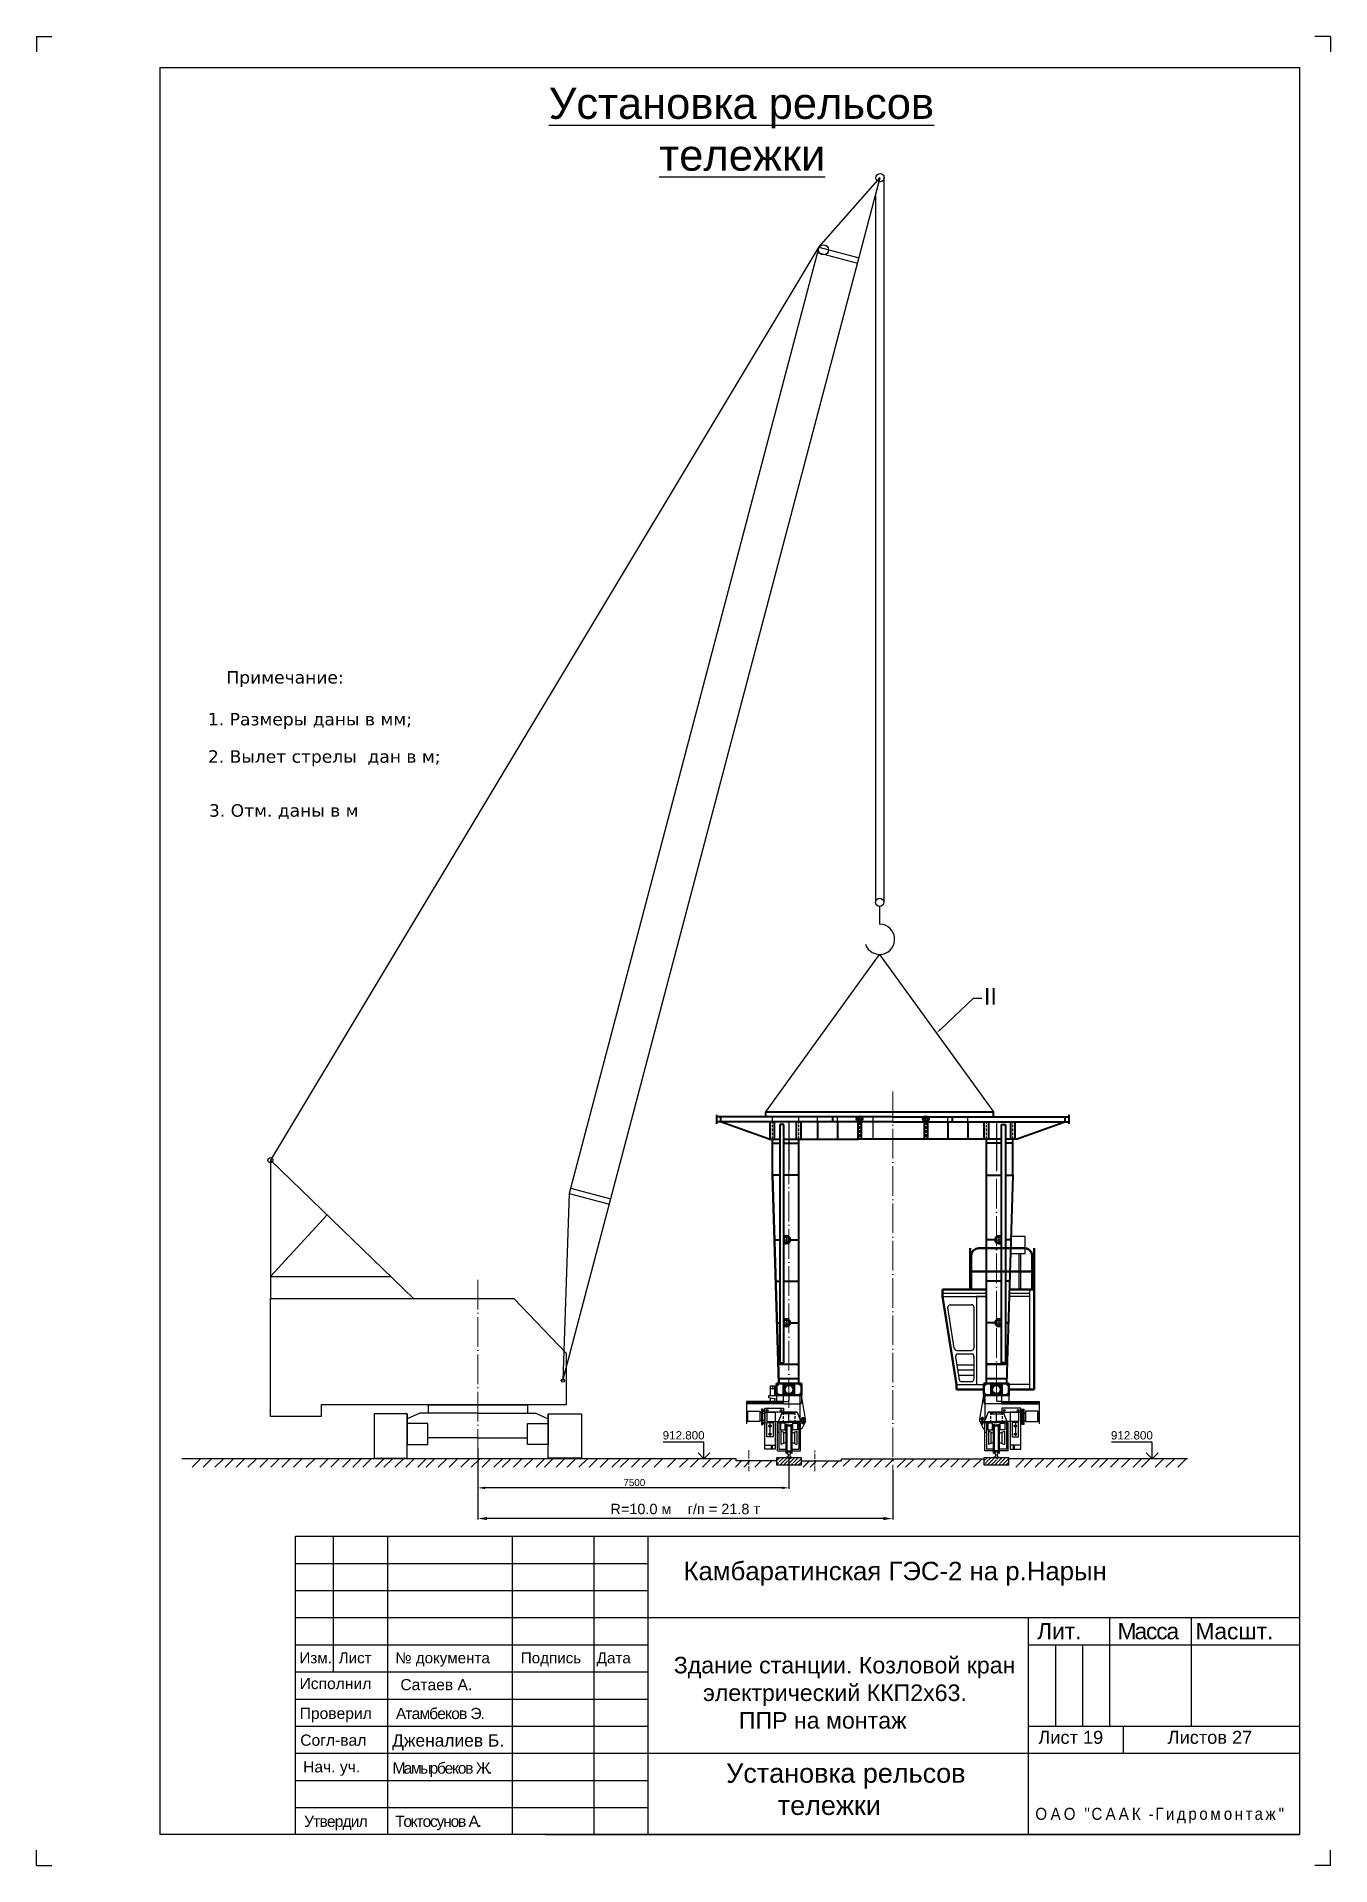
# Model space of a CAD drawing. Header units: millimetres. Extents: x 155577 to 993706, y -295114 to -113927.
# Drawn here: x 748807 to 779992, y -282929 to -238825 of the extents above; entities that cross this region are included whole.
import ezdxf
from ezdxf import colors
from ezdxf.entities.mleader import LeaderData, LeaderLine
from ezdxf.math import Vec2, Vec3

# ---------------------------------------------------------------- set-up
doc = ezdxf.new("R2010")
doc.units = ezdxf.units.MM
doc.linetypes.add('ACAD_ISO04W100', pattern=[30, 24, -3, 0, -3])
doc.linetypes.add('штриховая2', pattern=[9.525, 6.35, -3.175])
doc.layers.add('ось', color=160, linetype='Continuous', lineweight=15)
doc.layers.add('размер', color=84, linetype='Continuous', lineweight=18)
doc.styles.add('rom', font='times.ttf')
doc.styles.get("Standard").update_dxf_attribs({"font": 'arial.ttf'})
doc.dimstyles.new('ISO-25', dxfattribs={"dimtxt": 170, "dimasz": 170, "dimexe": 20, "dimexo": 10, "dimgap": 40, "dimtad": 1, "dimtxsty": 'Standard', "dimcen": 2.5, "dimadec": 0, "dimazin": 0, "dimtfac": 1, "dimtmove": 0, "dimatfit": 3, "dimfxl": 0, "dimarcsym": 0})

msp = doc.modelspace()

# ---------------------------------------------------------------- texts
at = {"attachment_point": 1}
for s, insert, char_height, width in [('\\pi831.06;{\\LУстановка рельсов \\P\\pi3496;тележки}', (760319.918, -240059.165), 750, 10904.11299), ('{\\fVerdana|b0|i0|c204|p34;Примечание:}', (753382.415, -254127.029), 300, 3384.09673), ('{\\fVerdana|b0|i0|c204|p34;1. Размеры даны в мм;}', (752936.195, -255136.336), 300, 5351.06305), ('{\\fVerdana|b0|i0|c0|p34;2\\fVerdana|b0|i0|c204|p34;. Вылет стрелы  дан в м;\\H1.8516x; }', (752936.195, -256036.368), 300, 7949.70381), ('{\\fVerdana|b0|i0|c0|p34;3\\fVerdana|b0|i0|c204|p34;. Отм. даны в м}', (752961.397, -257337.782), 300, 5294.04981), ('912.800', (763897.542, -272456.654), 200, 663.51782), ('912.800', (774701.927, -272456.654), 200, 663.51782), ('Камбаратинская ГЭС-2 на р.Нарын', (764398.719, -275606.474), 444.79287, 15409.40209), ('{\\H1.5x;Лит.}', (772922.581, -277083.468), 261.64286, 1218.85232), ('{\\H1.5x;\\T0.9;Масса}', (774861.267, -277083.468), 261.64286, 1218.85232), ('{\\H1.5x;Масшт.}', (776738.143, -277083.468), 261.64286, 1218.85232), ('Изм.', (755141.877, -277793.965), 261.6429, 3075.09004), ('Лист', (756088, -277793.965), 261.6429, 3075.09004), ('{\\fArial|b0|i0|c204|p34;№ документа}', (757452.396, -277793.965), 261.64286, 3075.09004), ('Подпись ', (760478.145, -277793.965), 261.6429, 1589.57003), ('Дата', (762307.333, -277793.965), 261.6429, 725.22237), ('\\pi102.31;Здание станции. Козловой кран \\P\\pi808.31;электрический ККП2х63.\\P\\pi1671.1;ППР на монтаж', (764061.696, -277899.289), 399.33282, 8449.96999), ('Исполнил', (755144.944, -278407.235), 269.5497, 1536.4293), ('Сатаев А.', (757574.629, -278434.543), 269.5497, 2643.40605), ('Проверил', (755147.998, -279126.596), 269.5497, 1536.4293), ('{\\T0.9;Атамбеков Э}.', (757465.938, -279130.17), 269.54965, 2835.52721), ('Согл-вал', (755161.76, -279773.361), 269.5497, 1536.4293), ('Дженалиев Б.', (757375.883, -279764.223), 299.49961, 2761.70796), ('Лист 19', (772952.042, -279683.028), 313.9714, 2154.93112), ('Листов 27', (776068.849, -279683.028), 313.9714, 2154.93112), ('Нач. уч.', (755230.924, -280416.514), 269.5497, 2076.7043), ('{\\T0.85;Мамырбеков Ж\\T0.75;.}', (757385.319, -280446.784), 269.54965, 3102.1488), ('\\pi766.44;Установка рельсов \\P\\pi2010.1;тележки', (764661.234, -280469.812), 465.88829, 7781.41261), ('{\\T0.9;Утвердил}', (755253.664, -281729.935), 269.54965, 1536.4293), ('{\\T0.85;Токтосунов А.}', (757450.406, -281729.935), 269.54965, 3177.93611)]:
    msp.add_mtext(s, dxfattribs=dict(at, insert=insert, char_height=char_height, width=width))
at = {"linetype": 'Continuous', "insert": (775895.763, -281728.601), "char_height": 430.567809, "width": 6162.98546, "attachment_point": 5, "style": 'rom'}
msp.add_mtext('{\\fArial|b0|i0|c204|p34;\\H0.6733x;\\W0.9;\\T1.3;ОАО "СААК \\fArial|b0|i0|c0|p34;-\\fArial|b0|i0|c204|p34;Гидромонтаж\\fArial|b0|i0|c0|p34;"\\Fsimplex|c0;\\H1.485x;\\Q12;\\T1; }', dxfattribs=at)

# ---------------------------------------------------------------- blocks, each defined once
blk = doc.blocks.new('ГАК ДЭКа')
blk.add_line((284780, 30287), (284780, 29857))
blk.add_circle((284780, 30387), 100)
blk.add_arc((284780, 29494), 363, 198.8478, 90)
blk = doc.blocks.new('стрела ДЭК -50 30 м')
for p, q in [((307292, 19005), (312744, 48506)), ((311398, 46721), (312744, 48506)), ((311398, 46721), (307108, 23514)), ((311374, 46592), (312357, 46410)), ((311398, 46721), (312381, 46539)), ((307108, 23514), (308092, 23332)), ((307108, 23514), (307292, 19005)), ((307132, 23643), (308115, 23461))]:
    blk.add_line(p, q)
blk.add_circle((311512, 46669), 123)
blk = doc.blocks.new('ходовка ДЭК -50')
at = {"lineweight": 30}
for p, q in [((580452, 8457), (579652, 8457)), ((579652, 8457), (579652, 7387)), ((580753, 8472), (580452, 8339)), ((580452, 7387), (580452, 8457)), ((582152, 8472), (580753, 8472)), ((580953, 8672), (580953, 8472)), ((580953, 8672), (583352, 8672)), ((582152, 8472), (583552, 8472)), ((583352, 8672), (583352, 8472)), ((583552, 8472), (583852, 8339)), ((583852, 8457), (584652, 8457)), ((583852, 7387), (583852, 8457)), ((584652, 8457), (584652, 7387)), ((582152, 7882), (580952, 7882)), ((582152, 7882), (582152, 7882)), ((582152, 7882), (583352, 7882)), ((582152, 7882), (582152, 7882)), ((579652, 7387), (580452, 7387)), ((584652, 7387), (583852, 7387))]:
    blk.add_line(p, q, dxfattribs=at)
for p, q in [((580452, 8457), (580452, 8222)), ((583852, 8457), (583852, 8222))]:
    blk.add_line(p, q)
for points in [[(580952, 8222), (580452, 8222), (580452, 7722), (580952, 7722)], [(583352, 8222), (583852, 8222), (583852, 7722), (583352, 7722)]]:
    blk.add_lwpolyline(points, close=True, dxfattribs=at)
blk = doc.blocks.new('корпус ДЭК-50')
at = {"lineweight": 30}
for p, q in [((537296, 11242), (533847, 14577)), ((533847, 14577), (533847, 11242)), ((533847, 11767), (535212, 13257)), ((533847, 11767), (536741, 11767)), ((533847, 8391), (533847, 11242)), ((533847, 11242), (539715, 11242)), ((539715, 11242), (540977, 9922)), ((540977, 9922), (540977, 8672)), ((535070, 8391), (533847, 8391)), ((540977, 8672), (535070, 8672)), ((535070, 8672), (535070, 8391))]:
    blk.add_line(p, q, dxfattribs=at)
blk.add_line((533847, 8391), (533847, 8672))
at = {"color": 70, "lineweight": 30}
for centre, radius in [((533847, 14577), 60.4), ((540897, 9261), 40.4)]:
    blk.add_circle(centre, radius, dxfattribs=at)
at = {"layer": 'ось', "linetype": 'ACAD_ISO04W100', "ltscale": 30}
blk.add_line((538847, 11693), (538847, 7633), dxfattribs=at)
blk = doc.blocks.new('A4')
at = {"color": 4}
for p, q in [((839180.34, -1943.12), (839180.34, -1945.62)), ((839180.34, -1943.12), (839182.84, -1943.12)), ((839390.34, -1943.12), (839387.84, -1943.12)), ((839390.34, -1943.12), (839390.34, -1945.62)), ((839180.34, -2240.12), (839180.34, -2237.62)), ((839390.34, -2240.12), (839390.34, -2237.62)), ((839180.34, -2240.12), (839182.84, -2240.12)), ((839390.34, -2240.12), (839387.84, -2240.12))]:
    blk.add_line(p, q, dxfattribs=at)
for p, q in [((839200.34, -1948.12), (839200.34, -2235.12)), ((839200.34, -1948.12), (839385.34, -1948.12)), ((839385.34, -1948.12), (839385.34, -2235.12)), ((839385.34, -2235.12), (839200.34, -2235.12))]:
    blk.add_line(p, q)
blk = doc.blocks.new('*D61')
at = {"layer": 'Defpoints', "color": 0, "transparency": 16777216}
for p in [(759441, -273101), (769441, -273390), (759441, -274564)]:
    blk.add_point(p, dxfattribs=at)
at = {"layer": 'размер', "color": 0, "lineweight": -2, "transparency": 16777216}
for p, q in [((759441, -273111), (759441, -274584)), ((769441, -273400), (769441, -274584)), ((769216, -274564), (759666, -274564))]:
    blk.add_line(p, q, dxfattribs=at)
at = {"layer": 'размер', "color": 0, "transparency": 16777216}
for points in [[(759666, -274526), (759666, -274601), (759441, -274564)], [(769216, -274526), (769216, -274601), (769441, -274564)]]:
    blk.add_solid(points, dxfattribs=at)
at = {"layer": 'размер', "color": 0, "transparency": 16777216, "insert": (764441, -274335), "char_height": 170, "attachment_point": 5}
blk.add_mtext('{\\H1.4706x;R=10.0 м    г/п = 21.8 т}', dxfattribs=at)
blk = doc.blocks.new('*D97')
at = {"layer": 'Defpoints', "color": 0, "transparency": 16777216}
for p in [(759441, -272865), (766941, -273101), (759441, -273824)]:
    blk.add_point(p, dxfattribs=at)
at = {"layer": 'размер', "color": 0, "lineweight": -2, "transparency": 16777216}
for p, q in [((759441, -272875), (759441, -273844)), ((766941, -273111), (766941, -273844)), ((766771, -273824), (759611, -273824))]:
    blk.add_line(p, q, dxfattribs=at)
at = {"layer": 'размер', "color": 0, "transparency": 16777216}
for points in [[(759611, -273795), (759611, -273852), (759441, -273824)], [(766771, -273795), (766771, -273852), (766941, -273824)]]:
    blk.add_solid(points, dxfattribs=at)
at = {"layer": 'размер', "color": 0, "transparency": 16777216, "insert": (763214, -273697), "char_height": 170, "attachment_point": 5}
blk.add_mtext('7500', dxfattribs=at)

# ---------------------------------------------------------------- dimensions: what is measured, and where the dimension line sits
at = {"layer": 'размер'}
dim = msp.add_linear_dim(base=(759440.782, -273823.607), p1=(766940.782, -273100.717), p2=(759440.782, -272864.549), dimstyle='ISO-25', dxfattribs=at)
dim.commit()
dim.dimension.update_dxf_attribs({"geometry": '*D97', "text_midpoint": (763214.04, -273823.607), "dimtype": 160})
dim = msp.add_linear_dim(base=(759440.782, -274563.871), p1=(769440.782, -273390.059), p2=(759440.782, -273100.717), text='{\\H1.4706x;R=10.0 м    г/п = 21.8 т}', dimstyle='ISO-25', override={"dimasz": 225, "dimgap": 100}, dxfattribs=at)
dim.commit()
dim.dimension.update_dxf_attribs({"geometry": '*D61', "text_midpoint": (764440.782, -274563.871), "dimtype": 160})

# ---------------------------------------------------------------- hatches: boundary and pattern name
for points in [[(766281.68, -272292.165), (766311.16, -272292.165), (766311.16, -271929.269), (766281.68, -271929.269)], [(772599.885, -271929.269), (772570.405, -271929.269), (772570.405, -272292.165), (772599.885, -272292.165)]]:
    msp.add_hatch(color=256).paths.add_polyline_path(points)
h = msp.add_hatch()
h.set_pattern_fill('ANSI35', color=256, scale=20, style=0)
h.set_pattern_definition([(45, (501788.66, 2942.89), (-89.80256, 89.80256), []), (45, (501878.46, 2942.89), (-89.80256, 89.80256), [158.75, -31.75, 0, -31.75])])
h.paths.add_polyline_path([(766640.782, -273100.717), (766640.782, -273270.717), (767240.782, -273270.717), (767240.782, -273100.717)])
h = msp.add_hatch()
h.set_pattern_fill('ANSI35', color=256, scale=20, style=0)
h.set_pattern_definition([(45, (506788.66, 2942.89), (-89.80256, 89.80256), []), (45, (506878.46, 2942.89), (-89.80256, 89.80256), [158.75, -31.75, 0, -31.75])])
h.paths.add_polyline_path([(771640.782, -273100.717), (771640.782, -273270.717), (772240.782, -273270.717), (772240.782, -273100.717)])

# ---------------------------------------------------------------- linework, layer by layer
for p, q in [((769226.11, -242169.171), (769226.343, -259702.859)), ((769026.896, -242643.954), (769026.343, -259702.848)), ((767664.742, -243897.879), (754440.782, -265920.717)), ((766540.782, -264994.717), (766540.782, -264874.717)), ((767180.782, -264994.717), (767180.782, -264874.717)), ((767630.915, -264994.717), (767630.915, -264874.717)), ((768112.097, -264994.717), (768112.097, -264874.717)), ((768565.842, -264934.717), (768715.723, -264934.717)), ((768640.782, -264994.717), (768640.782, -264863.777)), ((769440.782, -264994.717), (768678.632, -264994.717)), ((768960.784, -264874.717), (768960.784, -265414.717)), ((770315.723, -264934.717), (770165.842, -264934.717)), ((770240.782, -264994.717), (770240.782, -264858.537)), ((770769.468, -264994.717), (770769.468, -264874.717)), ((771250.65, -264994.717), (771250.65, -264874.717)), ((766480.782, -265414.717), (766600.782, -265414.717)), ((768602.933, -265414.717), (769440.782, -265414.717)), ((768678.632, -265414.717), (768678.632, -265414.717)), ((770202.933, -265414.717), (770202.933, -265414.717)), ((772400.782, -265414.717), (772280.782, -265414.717)), ((766811.053, -267840.717), (766950.562, -267840.717)), ((766880.808, -267732.009), (766880.808, -267949.425)), ((766880.808, -267732.009), (766880.808, -267949.425)), ((771931.053, -267840.717), (772070.562, -267840.717)), ((772000.808, -267732.009), (772000.808, -267949.425)), ((772000.808, -267732.009), (772000.808, -267949.425)), ((772631.687, -267760.717), (772295.157, -267760.717)), ((772631.687, -268174.589), (772631.687, -267760.717)), ((772282.363, -268174.589), (772631.687, -268174.589)), ((772478.742, -268174.589), (772478.742, -269040.717)), ((772518.66, -268174.589), (772518.66, -269040.717)), ((770640.782, -269130.717), (771700.782, -269130.717)), ((770640.782, -269210.717), (771700.782, -269210.717)), ((770925.418, -270456.675), (770768.217, -269476.484)), ((770823.726, -269409.781), (771336.701, -269409.781)), ((771400.251, -269467.855), (771400.251, -270452.638)), ((771700.782, -269210.717), (771460.782, -269210.717)), ((771460.782, -269210.717), (771460.782, -271330.717)), ((772747.648, -269210.717), (772245.697, -269210.717)), ((772248.17, -269130.717), (772747.648, -269130.717)), ((772747.648, -271450.717), (772747.648, -269040.717)), ((766811.028, -269840.717), (766950.537, -269840.717)), ((766880.782, -269732.009), (766880.782, -269949.425)), ((771931.028, -269840.717), (772070.537, -269840.717)), ((772000.782, -269732.009), (772000.782, -269949.425)), ((770924.318, -270449.816), (770925.418, -270456.675)), ((770958.132, -270660.657), (771047.415, -271217.366)), ((770987.868, -270510.717), (771337.581, -270510.717)), ((771013.64, -270593.954), (771340.511, -270593.954)), ((771400.251, -270656.017), (771400.251, -271200.735)), ((770990.048, -270859.661), (771400.251, -270859.661)), ((771008.455, -270974.436), (771400.251, -270974.436)), ((771029.389, -271104.964), (771400.251, -271104.964)), ((766640.782, -271600.717), (766447.803, -271600.717)), ((766447.803, -271600.717), (766447.803, -271643.945)), ((766447.803, -271643.945), (766640.782, -271680.355)), ((766499.666, -271424), (766595.212, -271424)), ((766547.439, -271367.207), (766547.439, -271424)), ((766640.782, -271590.717), (766640.782, -271740.717)), ((766808.833, -271800.717), (766808.833, -271590.717)), ((766940.782, -271590.717), (766940.782, -271716.044)), ((767208.782, -272170.717), (767208.782, -271590.717)), ((767340.782, -272170.717), (767240.782, -271590.717)), ((767240.782, -271590.717), (767240.782, -271765.451)), ((770980.782, -271330.717), (771640.782, -271330.717)), ((771101.674, -271262.799), (771340.511, -271262.799)), ((771540.782, -272170.717), (771640.782, -271590.717)), ((771640.782, -271590.717), (771640.782, -271765.451)), ((771672.782, -272170.717), (771672.782, -271590.717)), ((771940.782, -271590.717), (771940.782, -271716.044)), ((772072.732, -271800.717), (772072.732, -271590.717)), ((772747.648, -271330.717), (772240.782, -271330.717)), ((772240.782, -271590.717), (772240.782, -271740.717)), ((766808.833, -271740.717), (766905.749, -271740.717)), ((766808.833, -271800.717), (767212.918, -271800.717)), ((772072.732, -271800.717), (771668.647, -271800.717)), ((772072.732, -271740.717), (771975.816, -271740.717)), ((766446.684, -272331.684), (766519.441, -272331.684)), ((766446.684, -272528.686), (766519.441, -272528.686)), ((766483.236, -272262.72), (766483.236, -272572.604)), ((766660.782, -272220.717), (766940.782, -272220.717)), ((766660.782, -272930.717), (766660.782, -272247.795)), ((766660.782, -272247.795), (766940.782, -272247.795)), ((766660.782, -272480.794), (766700.782, -272480.794)), ((766700.782, -272247.795), (766700.782, -272890.717)), ((766880.782, -272510.642), (766747.703, -272459.098)), ((766747.703, -272459.098), (766747.703, -272777.191)), ((766808.296, -272482.567), (766808.296, -272753.723)), ((766880.782, -272320.717), (766880.782, -272950.717)), ((767220.782, -272247.795), (766940.782, -272247.795)), ((767000.782, -272510.642), (767133.862, -272459.098)), ((767000.782, -272510.642), (767000.782, -272725.647)), ((767073.269, -272482.567), (767073.269, -272753.723)), ((767133.862, -272459.098), (767133.862, -272777.191)), ((767180.782, -272247.795), (767180.782, -272890.717)), ((767220.782, -272480.794), (767180.782, -272480.794)), ((767208.782, -272170.717), (767340.782, -272170.717)), ((767220.782, -272220.717), (767220.782, -272200.717)), ((767220.782, -272220.717), (767220.782, -272200.717)), ((767220.782, -272930.717), (767220.782, -272247.795)), ((767253.418, -272397.795), (767220.782, -272397.795)), ((767340.782, -272220.717), (767253.418, -272397.795)), ((767340.782, -272220.717), (767340.782, -272170.717)), ((771672.782, -272170.717), (771540.782, -272170.717)), ((771540.782, -272220.717), (771540.782, -272170.717)), ((771540.782, -272220.717), (771628.147, -272397.795)), ((771628.147, -272397.795), (771660.782, -272397.795)), ((771660.782, -272220.717), (771660.782, -272200.717)), ((771660.782, -272220.717), (771660.782, -272200.717)), ((771660.782, -272930.717), (771660.782, -272247.795)), ((771660.782, -272247.795), (771940.782, -272247.795)), ((771660.782, -272480.794), (771700.782, -272480.794)), ((771700.782, -272247.795), (771700.782, -272890.717)), ((771880.782, -272510.642), (771747.703, -272459.098)), ((771747.703, -272459.098), (771747.703, -272777.191)), ((771808.296, -272482.567), (771808.296, -272753.723)), ((771880.782, -272510.642), (771880.782, -272725.647)), ((772220.782, -272220.717), (771940.782, -272220.717)), ((772220.782, -272247.795), (771940.782, -272247.795)), ((772000.782, -272320.717), (772000.782, -272950.717)), ((772000.782, -272510.642), (772133.862, -272459.098)), ((772073.269, -272482.567), (772073.269, -272753.723)), ((772133.862, -272459.098), (772133.862, -272777.191)), ((772180.782, -272247.795), (772180.782, -272890.717)), ((772220.782, -272480.794), (772180.782, -272480.794)), ((772220.782, -272930.717), (772220.782, -272247.795)), ((772434.881, -272331.684), (772362.124, -272331.684)), ((772434.881, -272528.686), (772362.124, -272528.686)), ((772398.329, -272262.72), (772398.329, -272572.604)), ((764891.542, -272720.717), (763908.765, -272720.717)), ((764891.542, -273120.717), (764750.12, -272979.296)), ((764891.542, -273120.717), (764891.542, -272720.717)), ((764891.542, -273120.717), (765032.963, -272979.296)), ((766660.782, -272930.717), (767220.782, -272930.717)), ((766700.782, -272890.717), (766880.782, -272890.717)), ((766880.782, -272725.647), (766747.703, -272777.191)), ((766880.782, -272950.717), (766880.782, -272973.111)), ((767000.782, -272725.647), (767133.862, -272777.191)), ((767000.782, -272890.717), (767180.782, -272890.717)), ((767000.782, -272950.717), (767000.782, -272973.111)), ((772220.782, -272930.717), (771660.782, -272930.717)), ((771880.782, -272890.717), (771700.782, -272890.717)), ((771880.782, -272725.647), (771747.703, -272777.191)), ((771880.782, -272950.717), (771880.782, -272973.111)), ((772000.782, -272725.647), (772133.862, -272777.191)), ((772180.782, -272890.717), (772000.782, -272890.717)), ((772000.782, -272950.717), (772000.782, -272973.111)), ((775695.927, -272720.717), (774713.151, -272720.717)), ((775695.927, -273120.717), (775554.506, -272979.296)), ((775695.927, -273120.717), (775695.927, -272720.717)), ((775695.927, -273120.717), (775837.348, -272979.296)), ((765671.782, -273120.717), (752304.709, -273120.717)), ((752556.66, -273324.364), (752760.306, -273120.717)), ((752819.292, -273324.364), (753022.939, -273120.717)), ((753104.437, -273324.364), (753308.083, -273120.717)), ((753104.437, -273324.364), (753308.083, -273120.717)), ((753104.437, -273324.364), (753308.083, -273120.717)), ((753352.06, -273324.364), (753555.706, -273120.717)), ((753614.692, -273324.364), (753818.339, -273120.717)), ((753899.837, -273324.364), (754103.483, -273120.717)), ((754183.992, -273324.364), (754387.638, -273120.717)), ((754183.992, -273324.364), (754387.638, -273120.717)), ((754451.033, -273324.364), (754654.679, -273120.717)), ((754713.665, -273324.364), (754917.312, -273120.717)), ((754998.81, -273324.364), (755202.456, -273120.717)), ((755306.652, -273324.364), (755510.299, -273120.717)), ((755306.652, -273324.364), (755510.299, -273120.717)), ((755633.115, -273324.364), (755836.762, -273120.717)), ((755895.747, -273324.364), (756099.394, -273120.717)), ((756180.892, -273324.364), (756384.539, -273120.717)), ((756180.892, -273324.364), (756384.539, -273120.717)), ((756180.892, -273324.364), (756384.539, -273120.717)), ((756428.515, -273324.364), (756632.162, -273120.717)), ((756671.147, -273324.364), (756874.794, -273120.717)), ((756976.292, -273324.364), (757179.939, -273120.717)), ((757177.458, -273324.364), (757381.105, -273120.717)), ((757177.458, -273324.364), (757381.105, -273120.717)), ((757444.499, -273324.364), (757648.146, -273120.717)), ((757707.131, -273324.364), (757910.778, -273120.717)), ((757992.276, -273324.364), (758195.923, -273120.717)), ((758193.442, -273324.364), (758397.089, -273120.717)), ((758193.442, -273324.364), (758397.089, -273120.717)), ((758487.95, -273324.364), (758691.597, -273120.717)), ((758750.583, -273324.364), (758954.229, -273120.717)), ((759035.727, -273324.364), (759239.374, -273120.717)), ((759035.727, -273324.364), (759239.374, -273120.717)), ((759035.727, -273324.364), (759239.374, -273120.717)), ((759283.35, -273324.364), (759486.997, -273120.717)), ((759545.983, -273324.364), (759749.629, -273120.717)), ((759831.127, -273324.364), (760034.774, -273120.717)), ((760032.293, -273324.364), (760235.94, -273120.717)), ((760032.293, -273324.364), (760235.94, -273120.717)), ((760299.334, -273324.364), (760502.981, -273120.717)), ((760561.967, -273324.364), (760765.613, -273120.717)), ((760847.111, -273324.364), (761050.758, -273120.717)), ((761048.277, -273324.364), (761251.924, -273120.717)), ((761048.277, -273324.364), (761251.924, -273120.717)), ((761330.333, -273324.364), (761533.98, -273120.717)), ((761592.965, -273324.364), (761796.612, -273120.717)), ((761878.11, -273324.364), (762081.757, -273120.717)), ((761878.11, -273324.364), (762081.757, -273120.717)), ((761878.11, -273324.364), (762081.757, -273120.717)), ((762125.733, -273324.364), (762329.38, -273120.717)), ((762388.365, -273324.364), (762592.012, -273120.717)), ((762673.51, -273324.364), (762877.157, -273120.717)), ((762874.676, -273324.364), (763078.323, -273120.717)), ((762874.676, -273324.364), (763078.323, -273120.717)), ((763141.717, -273324.364), (763345.364, -273120.717)), ((763404.35, -273324.364), (763607.996, -273120.717)), ((763689.494, -273324.364), (763893.141, -273120.717)), ((764011.015, -273324.364), (764214.662, -273120.717)), ((764305.456, -273324.364), (764509.103, -273120.717)), ((764568.088, -273324.364), (764771.735, -273120.717)), ((764853.233, -273324.364), (765056.88, -273120.717)), ((764853.233, -273324.364), (765056.88, -273120.717)), ((764853.233, -273324.364), (765056.88, -273120.717)), ((765100.856, -273324.364), (765304.503, -273120.717)), ((765363.488, -273324.364), (765567.135, -273120.717)), ((765648.633, -273324.364), (765800.28, -273172.717)), ((765671.782, -273172.717), (765671.782, -273120.717)), ((766640.782, -273172.717), (765671.782, -273172.717)), ((765849.799, -273324.364), (766001.446, -273172.717)), ((765849.799, -273324.364), (766001.446, -273172.717)), ((766116.84, -273324.364), (766268.487, -273172.717)), ((766379.472, -273324.364), (766531.119, -273172.717)), ((766880.782, -273085.717), (766880.782, -273100.717)), ((766880.782, -273100.717), (767000.782, -273100.717)), ((766920.782, -273010.767), (766920.782, -273056.578)), ((766960.782, -273010.767), (766960.782, -273056.578)), ((767000.782, -273085.717), (767000.782, -273100.717)), ((767240.782, -273172.717), (768209.782, -273172.717)), ((767280.887, -273324.364), (767432.534, -273172.717)), ((767454.879, -273324.364), (767606.525, -273172.717)), ((767740.024, -273324.364), (767891.67, -273172.717)), ((767740.024, -273324.364), (767891.67, -273172.717)), ((767740.024, -273324.364), (767891.67, -273172.717)), ((767987.646, -273324.364), (768139.293, -273172.717)), ((768209.782, -273172.717), (768209.782, -273120.717)), ((768209.782, -273120.717), (771640.782, -273120.717)), ((768250.279, -273304.364), (768433.925, -273120.717)), ((768535.424, -273324.364), (768739.07, -273120.717)), ((768736.589, -273324.364), (768940.236, -273120.717)), ((768736.589, -273324.364), (768940.236, -273120.717)), ((769003.63, -273324.364), (769207.277, -273120.717)), ((769266.263, -273324.364), (769469.91, -273120.717)), ((769551.408, -273324.364), (769755.054, -273120.717)), ((769752.573, -273324.364), (769956.22, -273120.717)), ((769752.573, -273324.364), (769956.22, -273120.717)), ((770047.082, -273324.364), (770250.728, -273120.717)), ((770309.714, -273324.364), (770513.361, -273120.717)), ((770594.859, -273324.364), (770798.505, -273120.717)), ((770594.859, -273324.364), (770798.505, -273120.717)), ((770594.859, -273324.364), (770798.505, -273120.717)), ((770842.482, -273324.364), (771046.128, -273120.717)), ((771105.114, -273324.364), (771308.761, -273120.717)), ((771390.259, -273324.364), (771593.905, -273120.717)), ((771880.782, -273085.717), (771880.782, -273100.717)), ((772000.782, -273100.717), (771880.782, -273100.717)), ((771920.782, -273010.767), (771920.782, -273056.578)), ((771960.782, -273010.767), (771960.782, -273056.578)), ((772000.782, -273085.717), (772000.782, -273100.717)), ((776549.356, -273120.717), (772240.782, -273120.717)), ((772406.243, -273324.364), (772609.889, -273120.717)), ((772607.409, -273324.364), (772811.055, -273120.717)), ((772607.409, -273324.364), (772811.055, -273120.717)), ((772878.547, -273324.364), (773082.194, -273120.717)), ((773141.179, -273324.364), (773344.826, -273120.717)), ((773426.324, -273324.364), (773629.971, -273120.717)), ((773426.324, -273324.364), (773629.971, -273120.717)), ((773426.324, -273324.364), (773629.971, -273120.717)), ((773673.947, -273324.364), (773877.594, -273120.717)), ((773936.579, -273324.364), (774140.226, -273120.717)), ((774221.724, -273324.364), (774425.371, -273120.717)), ((774422.89, -273324.364), (774626.537, -273120.717)), ((774422.89, -273324.364), (774626.537, -273120.717)), ((774689.931, -273324.364), (774893.578, -273120.717)), ((774952.563, -273324.364), (775156.21, -273120.717)), ((775237.708, -273324.364), (775441.355, -273120.717)), ((775438.874, -273324.364), (775642.521, -273120.717)), ((775438.874, -273324.364), (775642.521, -273120.717)), ((775765.337, -273324.364), (775968.984, -273120.717)), ((776027.97, -273324.364), (776231.616, -273120.717)), ((776313.114, -273324.364), (776516.761, -273120.717)), ((776313.114, -273324.364), (776516.761, -273120.717)), ((776313.114, -273324.364), (776516.761, -273120.717)), ((755047.069, -282186.761), (755047.069, -274991.582)), ((755047.069, -274991.582), (779249.034, -274991.582)), ((755962.819, -278262.118), (755962.819, -274991.582)), ((757271.033, -282186.761), (757271.033, -274991.582)), ((760279.926, -282186.761), (760279.926, -274991.582)), ((762242.248, -282186.761), (762242.248, -274991.582)), ((763550.462, -282186.761), (763550.462, -274991.582)), ((755047.069, -275645.69), (763550.462, -275645.69)), ((755047.069, -276299.797), (763550.462, -276299.797)), ((755047.069, -276953.904), (779249.034, -276953.904)), ((755047.069, -276953.904), (779249.034, -276953.904)), ((772707.962, -276953.904), (772707.962, -282186.761)), ((774670.284, -276953.904), (774670.284, -279570.333)), ((776632.605, -276953.904), (776632.605, -279570.333)), ((779249.034, -276781.361), (779249.034, -282186.761)), ((755047.069, -277608.011), (763550.462, -277608.011)), ((772707.962, -277608.011), (779249.034, -277608.011)), ((773362.069, -277608.011), (773362.069, -279570.333)), ((774016.177, -277608.011), (774016.177, -279570.333)), ((755047.069, -278262.118), (763550.462, -278262.118)), ((755047.069, -278262.118), (763550.462, -278262.118)), ((755047.069, -278916.225), (763550.462, -278916.225)), ((755047.069, -278916.225), (763550.462, -278916.225)), ((755047.069, -279570.333), (763550.462, -279570.333)), ((772707.962, -279570.333), (779249.034, -279570.333)), ((774992.755, -279570.333), (774992.755, -280224.44)), ((755047.069, -280224.44), (779249.034, -280224.44)), ((755047.069, -280878.547), (763550.462, -280878.547)), ((755047.069, -280878.547), (763550.462, -280878.547)), ((755047.069, -281532.654), (763550.462, -281532.654)), ((779249.034, -282186.761), (761067.234, -282186.761)), ((761067.234, -282186.761), (779249.034, -282186.761))]:
    msp.add_line(p, q)
at = {"lineweight": 40}
for p, q in [((765192.782, -264824.717), (765192.782, -265044.717)), ((768602.933, -264874.717), (765192.782, -264874.717)), ((768602.933, -264994.717), (765192.782, -264994.717)), ((765290.782, -264874.717), (765290.782, -264994.717)), ((766460.782, -265414.717), (765290.782, -264994.717)), ((766380.782, -264874.717), (766380.782, -264754.717)), ((766380.782, -264754.717), (771871.903, -264754.717)), ((766485.782, -265414.717), (766485.782, -264994.717)), ((766595.782, -265414.717), (766595.782, -264994.717)), ((766820.782, -265064.555), (766720.782, -265064.555)), ((766720.782, -265064.555), (766720.782, -270810.803)), ((766820.782, -270810.803), (766820.782, -265064.555)), ((767125.782, -265414.717), (767125.782, -264994.717)), ((767235.782, -265414.717), (767235.782, -264994.717)), ((767630.915, -264994.717), (767630.915, -265414.717)), ((768002.332, -264994.717), (768002.332, -264874.717)), ((768112.097, -264994.717), (768112.097, -265414.717)), ((768602.933, -264994.717), (768602.933, -265414.717)), ((769440.782, -264874.717), (768678.632, -264874.717)), ((769440.782, -264994.717), (768678.632, -264994.717)), ((768678.632, -264994.717), (768678.632, -265414.717)), ((769440.782, -264874.717), (770202.933, -264874.717)), ((769440.782, -264994.717), (770202.933, -264994.717)), ((769440.782, -264994.717), (770202.933, -264994.717)), ((770202.933, -264994.717), (770202.933, -265414.717)), ((770278.632, -264874.717), (773688.782, -264874.717)), ((770278.632, -264994.717), (773688.782, -264994.717)), ((770278.632, -264994.717), (770278.632, -265414.717)), ((770769.468, -264994.717), (770769.468, -265414.717)), ((770879.233, -264994.717), (770879.233, -264874.717)), ((771250.65, -264994.717), (771250.65, -265414.717)), ((771645.782, -265414.717), (771645.782, -264994.717)), ((771755.782, -265414.717), (771755.782, -264994.717)), ((771871.903, -264874.717), (771871.903, -264754.717)), ((771940.782, -264874.717), (772500.782, -264874.717)), ((772060.782, -270810.803), (772060.782, -265064.555)), ((772060.782, -265064.555), (772160.782, -265064.555)), ((772160.782, -265064.555), (772160.782, -270810.803)), ((772285.782, -265414.717), (772285.782, -264994.717)), ((772395.782, -265414.717), (772395.782, -264994.717)), ((772420.782, -265414.717), (773590.782, -264994.717)), ((773590.782, -264874.717), (773590.782, -264994.717)), ((773688.782, -264824.717), (773688.782, -265044.717)), ((766460.782, -265414.717), (766720.782, -265414.717)), ((766540.782, -266284.717), (766540.782, -265414.717)), ((766820.782, -265414.717), (768602.933, -265414.717)), ((767180.782, -271310.717), (767180.782, -265414.717)), ((772060.782, -265414.717), (768602.933, -265414.717)), ((771700.782, -271310.717), (771700.782, -265414.717)), ((772420.782, -265414.717), (772160.782, -265414.717)), ((772340.782, -266284.717), (772340.782, -265414.717)), ((766540.782, -265514.717), (766720.782, -265514.717)), ((766820.782, -265514.717), (767180.782, -265514.717)), ((772060.782, -265514.717), (771700.782, -265514.717)), ((772340.782, -265514.717), (772160.782, -265514.717)), ((766720.782, -266284.717), (766540.782, -266284.717)), ((767180.782, -266284.717), (766820.782, -266284.717)), ((771700.782, -266284.717), (772060.782, -266284.717)), ((772160.782, -266284.717), (772340.782, -266284.717)), ((772340.782, -266284.717), (772185.419, -271310.717)), ((766588.881, -267840.717), (766720.782, -267840.717)), ((766972.977, -267840.717), (767180.782, -267840.717)), ((771908.588, -267840.717), (771700.782, -267840.717)), ((772292.684, -267840.717), (772160.782, -267840.717)), ((766619.793, -268840.717), (766720.782, -268840.717)), ((766619.793, -268840.717), (766720.782, -268840.717)), ((766820.782, -268840.717), (767180.782, -268840.717)), ((766820.782, -268840.717), (767180.782, -268840.717)), ((772060.782, -268840.717), (771700.782, -268840.717)), ((772060.782, -268840.717), (771700.782, -268840.717)), ((772261.772, -268840.717), (772160.782, -268840.717)), ((772261.772, -268840.717), (772160.782, -268840.717)), ((766650.705, -269840.717), (766720.782, -269840.717)), ((766650.705, -269840.717), (766720.782, -269840.717)), ((766972.977, -269840.717), (767180.782, -269840.717)), ((766972.977, -269840.717), (767180.782, -269840.717)), ((771908.588, -269840.717), (771700.782, -269840.717)), ((771908.588, -269840.717), (771700.782, -269840.717)), ((772230.86, -269840.717), (772160.782, -269840.717)), ((772230.86, -269840.717), (772160.782, -269840.717)), ((766681.617, -270840.717), (767180.782, -270840.717)), ((766698.807, -270940.717), (766684.708, -270940.717)), ((767180.782, -271190.717), (766692.436, -271190.717)), ((767180.782, -271190.717), (766692.436, -271190.717)), ((766720.782, -270810.803), (766820.782, -270810.803)), ((767180.782, -271070.717), (767163.593, -271070.717)), ((772189.129, -271190.717), (771700.782, -271190.717)), ((772160.782, -270810.803), (772060.782, -270810.803))]:
    msp.add_line(p, q, dxfattribs=at)
at = {"linetype": 'штриховая2', "ltscale": 10}
for p, q in [((766540.782, -265414.717), (766540.782, -264994.717)), ((767180.782, -265414.717), (767180.782, -264994.717)), ((768640.782, -265005.658), (768640.782, -265414.717)), ((770240.782, -265005.658), (770240.782, -265414.717)), ((771700.782, -265414.717), (771700.782, -264994.717)), ((772340.782, -265414.717), (772340.782, -264994.717)), ((766802.467, -272000.717), (766802.467, -272220.717)), ((767079.098, -272000.717), (767079.098, -272220.717)), ((771802.467, -272000.717), (771802.467, -272220.717)), ((772079.098, -272000.717), (772079.098, -272220.717))]:
    msp.add_line(p, q, dxfattribs=at)
at = {"color": 4}
for p, q in [((766940.782, -265024.717), (766940.782, -266164.717)), ((771940.782, -265024.717), (771940.782, -266164.717))]:
    msp.add_line(p, q, dxfattribs=at)
at = {"lineweight": 50}
for p, q in [((766540.782, -266284.717), (766696.146, -271310.717)), ((771306.701, -269040.717), (771306.701, -268040.717)), ((772631.687, -268040.717), (771505.814, -268040.717)), ((772848.989, -269040.717), (772848.989, -268040.717)), ((771306.701, -268288.624), (771336.701, -268288.624)), ((771306.701, -268316.505), (771336.701, -268316.505)), ((771336.701, -269040.717), (771336.701, -268215.625)), ((772800.801, -269040.717), (772800.801, -268215.625)), ((772800.801, -268288.624), (772848.989, -268288.624)), ((772800.801, -268316.505), (772848.989, -268316.505)), ((771306.701, -268869.38), (771336.701, -268869.38)), ((771306.701, -268897.261), (771336.701, -268897.261)), ((771336.701, -268609.333), (772800.801, -268609.333)), ((772800.801, -268869.38), (772848.989, -268869.38)), ((772800.801, -268897.261), (772848.989, -268897.261)), ((770640.782, -269040.717), (771700.782, -269040.717)), ((770640.782, -269040.717), (770640.782, -269210.717)), ((770980.782, -271330.717), (770640.782, -269210.717)), ((772250.952, -269040.717), (772848.989, -269040.717)), ((772848.989, -271450.717), (772848.989, -269040.717)), ((772199.948, -270840.717), (771700.782, -270840.717)), ((766640.782, -271310.717), (767240.782, -271310.717)), ((766640.782, -271310.717), (766640.782, -271590.717)), ((766640.782, -271590.717), (767240.782, -271590.717)), ((767240.782, -271310.717), (767240.782, -271590.717)), ((770980.782, -271450.717), (770980.782, -271330.717)), ((771640.782, -271450.717), (770980.782, -271450.717)), ((772240.782, -271310.717), (771640.782, -271310.717)), ((771640.782, -271310.717), (771640.782, -271590.717)), ((772240.782, -271590.717), (771640.782, -271590.717)), ((772240.782, -271590.717), (771640.782, -271590.717)), ((772240.782, -271310.717), (772240.782, -271590.717)), ((772848.989, -271450.717), (772240.782, -271450.717)), ((766880.803, -272291.862), (766880.3, -272991.962)), ((766880.782, -272320.717), (767000.782, -272320.717)), ((767000.803, -272291.862), (767000.3, -272991.962)), ((771880.762, -272291.862), (771881.265, -272991.962)), ((772000.782, -272320.717), (771880.782, -272320.717)), ((772000.762, -272291.862), (772001.265, -272991.962)), ((767000.329, -272950.76), (766880.782, -272950.717)), ((771881.236, -272950.76), (772000.782, -272950.717))]:
    msp.add_line(p, q, dxfattribs=at)
at = {"lineweight": 30}
for p, q in [((766808.833, -271740.717), (765913.782, -271740.717)), ((765913.782, -271740.717), (765913.782, -272278.733)), ((766808.833, -271770.717), (765913.782, -271770.717)), ((766808.833, -271800.717), (765913.782, -271800.717)), ((765943.892, -271971.775), (765913.782, -272005.043)), ((765913.782, -272058.138), (765913.782, -272163.297)), ((765943.892, -271971.775), (765943.892, -272226.691)), ((765943.892, -271971.775), (766238.64, -271971.775)), ((765943.892, -272196.565), (765943.892, -272024.87)), ((765943.892, -272024.87), (765943.892, -272057.481)), ((766238.64, -271971.775), (766238.64, -272226.691)), ((766311.16, -272024.87), (766238.64, -272024.87)), ((766355.689, -271986.666), (766311.16, -271929.269)), ((766776.277, -272000.717), (766696.277, -272200.717)), ((766776.277, -272000.717), (767140.782, -272000.717)), ((767140.782, -272000.717), (766940.782, -272000.717)), ((767140.782, -272000.717), (767220.782, -272200.717)), ((771740.782, -272000.717), (771660.782, -272200.717)), ((771740.782, -272000.717), (771940.782, -272000.717)), ((772105.288, -272000.717), (771740.782, -272000.717)), ((772072.732, -271740.717), (772967.782, -271740.717)), ((772072.732, -271770.717), (772967.782, -271770.717)), ((772072.732, -271800.717), (772967.782, -271800.717)), ((772105.288, -272000.717), (772185.288, -272200.717)), ((772525.876, -271986.666), (772570.405, -271929.269)), ((772570.405, -272024.87), (772642.925, -272024.87)), ((772937.673, -271971.775), (772642.925, -271971.775)), ((772642.925, -271971.775), (772642.925, -272226.691)), ((772937.673, -271971.775), (772967.782, -272005.043)), ((772937.673, -271971.775), (772937.673, -272226.691)), ((772937.673, -272196.565), (772937.673, -272024.87)), ((772937.673, -272024.87), (772937.673, -272057.481)), ((772967.782, -271740.717), (772967.782, -272278.733)), ((772967.782, -272058.138), (772967.782, -272163.297)), ((765943.892, -272226.691), (765913.782, -272193.423)), ((766238.64, -272226.691), (765943.892, -272226.691)), ((766311.16, -272196.565), (766238.64, -272196.565)), ((766311.16, -272292.165), (766355.689, -272234.768)), ((766696.277, -272220.717), (766696.277, -272200.717)), ((766696.277, -272220.717), (766696.277, -272200.717)), ((767340.782, -272220.717), (766940.782, -272220.717)), ((771540.782, -272220.717), (771940.782, -272220.717)), ((772185.288, -272220.717), (772185.288, -272200.717)), ((772185.288, -272220.717), (772185.288, -272200.717)), ((772570.405, -272292.165), (772525.876, -272234.768)), ((772570.405, -272196.565), (772642.925, -272196.565)), ((772642.925, -272226.691), (772937.673, -272226.691)), ((772937.673, -272226.691), (772967.782, -272193.423)), ((766355.689, -272797.466), (766610.782, -272797.466)), ((766515.799, -272797.466), (766515.799, -272893.839)), ((766536.666, -272797.466), (766536.666, -272893.839)), ((772525.876, -272797.466), (772270.782, -272797.466)), ((772344.899, -272797.466), (772344.899, -272893.839)), ((772365.766, -272797.466), (772365.766, -272893.839))]:
    msp.add_line(p, q, dxfattribs=at)
for points in [[(766380.782, -264754.717), (769126.343, -260958.745), (771871.903, -264754.717)], [(766499.666, -271600.717), (766499.666, -271367.207), (766595.212, -271367.207), (766595.212, -271600.717)], [(766595.212, -271671.757), (766595.212, -271740.717), (766499.666, -271740.717), (766499.666, -271653.73)], [(766311.16, -272292.165), (766311.16, -271929.269)], [(766355.689, -271986.666), (766355.689, -272292.165)], [(772525.876, -271986.666), (772525.876, -272292.165)], [(772570.405, -272292.165), (772570.405, -271929.269)]]:
    msp.add_lwpolyline(points)
at = {"lineweight": 50}
for points in [[(766812.845, -271322.832), (767068.72, -271322.832), (767068.72, -271578.602), (766812.845, -271578.602)], [(772068.72, -271322.832), (771812.845, -271322.832), (771812.845, -271578.602), (772068.72, -271578.602)]]:
    msp.add_lwpolyline(points, close=True, dxfattribs=at)
for points in [[(766311.16, -271929.269), (766281.68, -271929.269), (766281.68, -272292.165), (766311.16, -272292.165)], [(772570.405, -271929.269), (772599.885, -271929.269), (772599.885, -272292.165), (772570.405, -272292.165)], [(766846.92, -272263.34), (766733.668, -272263.34), (766733.668, -272428.368), (766846.92, -272428.368)], [(767034.645, -272263.34), (767147.897, -272263.34), (767147.897, -272428.368), (767034.645, -272428.368)], [(767248.994, -272143.177), (767304.075, -272143.177), (767304.075, -272170.717), (767248.994, -272170.717)], [(767248.994, -272220.717), (767304.075, -272220.717), (767304.075, -272248.257), (767248.994, -272248.257)], [(767262.923, -272131.07), (767290.146, -272131.07), (767290.146, -272276.44), (767262.923, -272276.44)], [(771632.571, -272143.177), (771577.49, -272143.177), (771577.49, -272170.717), (771632.571, -272170.717)], [(771632.571, -272220.717), (771577.49, -272220.717), (771577.49, -272248.257), (771632.571, -272248.257)], [(771618.642, -272131.07), (771591.419, -272131.07), (771591.419, -272276.44), (771618.642, -272276.44)], [(771846.92, -272263.34), (771733.668, -272263.34), (771733.668, -272428.368), (771846.92, -272428.368)], [(772034.645, -272263.34), (772147.897, -272263.34), (772147.897, -272428.368), (772034.645, -272428.368)], [(767240.782, -273100.717), (766640.782, -273100.717), (766640.782, -273270.717), (767240.782, -273270.717)], [(772240.782, -273100.717), (771640.782, -273100.717), (771640.782, -273270.717), (772240.782, -273270.717)]]:
    msp.add_lwpolyline(points, close=True)
at = {"lineweight": 30}
for points in [[(766311.16, -272024.87), (766355.689, -272024.87), (766355.689, -272196.565), (766311.16, -272196.565)], [(772570.405, -272024.87), (772525.876, -272024.87), (772525.876, -272196.565), (772570.405, -272196.565)]]:
    msp.add_lwpolyline(points, dxfattribs=at)
for points in [[(766355.689, -271906.058), (766808.87, -271906.058), (766808.87, -272000.717), (766355.689, -272000.717)], [(766610.782, -272893.839), (766355.689, -272893.839), (766355.689, -272000.717), (766610.782, -272000.717)], [(766940.782, -272000.717), (766405.689, -272000.717), (766405.689, -272220.717), (766940.782, -272220.717)], [(766776.277, -272000.717), (767079.098, -272000.717), (767079.098, -272039.654), (766776.277, -272039.654)], [(772105.288, -272000.717), (771802.467, -272000.717), (771802.467, -272039.654), (772105.288, -272039.654)], [(771940.782, -272000.717), (772475.876, -272000.717), (772475.876, -272220.717), (771940.782, -272220.717)], [(772525.876, -271906.058), (772072.695, -271906.058), (772072.695, -272000.717), (772525.876, -272000.717)], [(772270.782, -272893.839), (772525.876, -272893.839), (772525.876, -272000.717), (772270.782, -272000.717)], [(766405.687, -272248.38), (766560.784, -272248.38), (766560.784, -272591.825), (766405.687, -272591.825)], [(772475.878, -272248.38), (772320.781, -272248.38), (772320.781, -272591.825), (772475.878, -272591.825)]]:
    msp.add_lwpolyline(points, close=True, dxfattribs=at)
at = {"color": 70, "lineweight": 30}
msp.add_circle((769138.589, -242227.545), 100, dxfattribs=at)
at = {"lineweight": 40}
for centre in [(768640.782, -264934.717), (770240.782, -264934.717)]:
    msp.add_circle(centre, 70.941, dxfattribs=at)
for centre, radius in [((768640.782, -264934.717), 43.459), ((770240.782, -264934.717), 43.459), ((766880.782, -267840.717), 60), ((772000.782, -267840.717), 60), ((766880.782, -269840.717), 60), ((772000.782, -269840.717), 60), ((766802.467, -272018.493), 12.621), ((767049.088, -272018.493), 12.621), ((771832.477, -272018.493), 12.621), ((772079.098, -272018.493), 12.621)]:
    msp.add_circle(centre, radius)
at = {"lineweight": 50}
for centre, radius in [((766669.044, -271335.448), 10.358), ((766669.044, -271565.987), 10.358), ((766836.167, -271342.584), 10.358), ((766836.167, -271558.851), 10.358), ((766940.782, -271450.717), 106.456), ((767045.397, -271342.584), 10.358), ((767045.397, -271558.851), 10.358), ((767212.521, -271335.448), 10.358), ((767212.521, -271565.987), 10.358), ((771669.044, -271335.448), 10.358), ((771669.044, -271565.987), 10.358), ((771836.167, -271342.584), 10.358), ((771836.167, -271558.851), 10.358), ((771940.782, -271450.717), 106.456), ((772045.397, -271342.584), 10.358), ((772045.397, -271558.851), 10.358), ((772212.521, -271335.448), 10.358), ((772212.521, -271565.987), 10.358)]:
    msp.add_circle(centre, radius, dxfattribs=at)
at = {"lineweight": 30}
for centre, radius in [((766416.763, -271954.888), 21.568), ((766750.184, -271954.888), 21.568), ((772131.381, -271954.888), 21.568), ((772464.802, -271954.888), 21.568), ((766483.236, -272331.684), 26.535), ((766483.236, -272528.686), 26.535), ((772398.329, -272331.684), 26.535), ((772398.329, -272528.686), 26.535)]:
    msp.add_circle(centre, radius, dxfattribs=at)
at = {"lineweight": 40}
for centre, start, end in [((766880.782, -267840.717), 229.3981797, 130.6018203), ((772000.782, -267840.717), 49.3981797, 310.6018203), ((766880.782, -269840.717), 229.3981797, 130.6018203), ((772000.782, -269840.717), 49.3981797, 310.6018203)]:
    msp.add_arc(centre, 92.194, start, end, dxfattribs=at)
at = {"lineweight": 50}
for centre, start, end in [((771522.615, -268226.171), 95.1767424, 176.7533125), ((772614.886, -268226.171), 3.2466875, 84.8232576)]:
    msp.add_arc(centre, 186.214, start, end, dxfattribs=at)
for centre, radius, start, end in [((770836.467, -269476.832), 68.251, 100.7594211, 179.7077787), ((771337.581, -269472.626), 62.851, 4.3535356, 90.8029395), ((770992.361, -270442.421), 68.444, 186.2026332, 266.2360537), ((771026.382, -270661.005), 68.251, 100.7594211, 179.7077787), ((771337.581, -270447.867), 62.851, 269.1970605, 355.6464644), ((771332.157, -270661.778), 68.337, 355.1639543, 82.9774814), ((771103.084, -271205.999), 56.817, 186.6822384, 271.4224475), ((771332.157, -271194.974), 68.337, 277.0225186, 355.1639543), ((766908.443, -271707.334), 33.492, 265.3865224, 344.9252541), ((767204.479, -271765.408), 36.304, 283.4427096, 359.9326595), ((771677.086, -271765.408), 36.304, 180.0673405, 256.5572904), ((771973.122, -271707.334), 33.492, 195.0747459, 274.6134776), ((766869.586, -273025.077), 53.159, 15.6172059, 77.8413216), ((767011.979, -273025.077), 53.159, 102.1586784, 164.3827941), ((771869.586, -273025.077), 53.159, 15.6172059, 77.8413216), ((772011.979, -273025.077), 53.159, 102.1586784, 164.3827941), ((766876.608, -273037.963), 47.937, 274.9963566, 337.1497727), ((767004.957, -273037.963), 47.937, 202.8502273, 265.0036434), ((771876.608, -273037.963), 47.937, 274.9963566, 337.1497727), ((772004.957, -273037.963), 47.937, 202.8502273, 265.0036434)]:
    msp.add_arc(centre, radius, start, end)
at = {"layer": 'ось', "linetype": 'ACAD_ISO04W100', "ltscale": 30}
for p, q in [((769440.782, -264264.918), (769440.782, -273390.059)), ((766940.782, -271897.202), (766940.782, -265024.717)), ((771940.782, -271590.717), (771940.782, -265024.717))]:
    msp.add_line(p, q, dxfattribs=at)
at = {"layer": 'ось', "linetype": 'ACAD_ISO04W100', "ltscale": 5}
for p, q in [((765971.782, -273418.554), (765971.782, -272918.152)), ((767565.782, -273422.919), (767565.782, -272922.516))]:
    msp.add_line(p, q, dxfattribs=at)

# ---------------------------------------------------------------- block references
at = {"color": 4, "xscale": 148.5, "yscale": 148.5, "zscale": 148.5}
msp.add_blockref('A4', (-123869474.244, 49729.164), dxfattribs=at)
at = {"rotation": 355.7010413104059}
msp.add_blockref('стрела ДЭК -50 30 м', (453638.718, -267153.283), dxfattribs=at)
for name, p in [('ГАК ДЭКа', (484346.263, -290089.574)), ('корпус ДЭК-50', (220594.269, -280497.614)), ('ходовка ДЭК -50', (177288.289, -280497.614))]:
    msp.add_blockref(name, p)

msp.set_redraw_order([(e.dxf.handle, doc.entitydb.next_handle()) for e in msp.query("TEXT MTEXT ATTDEF DIMENSION ARC_DIMENSION")])  # texts and dimensions are drawn at this point

# ---------------------------------------------------------------- leaders
ml = msp.add_multileader_mtext('Standard')
ml.set_content('II', color=256)
ml.set_leader_properties()
ml.build(insert=Vec2(0, 0))
ml.multileader.update_dxf_attribs({"dogleg_length": 200, "arrow_head_size": 130})
ctx = ml.context
ctx.base_point, ctx.char_height, ctx.arrow_head_size, ctx.landing_gap_size, ctx.plane_origin = Vec3(771592.257, -262013.154), 400, 130, 50, Vec3(770499.123, -262856.731)
notes = []
notes.append((ctx, [(0, (1, 1, 0), (771392.257, -262013.154), (1, 0), 200, [(0, [(770499.123, -262856.731)], 0, [])])]))
ctx.mtext.insert, ctx.mtext.width, ctx.mtext.flow_direction = Vec3(771642.257, -261773.154), 138.27447, 5
for ctx, leaders in notes:
    for number, flags, end, landing, length, lines in leaders:
        leader = LeaderData()
        leader.index, (leader.has_last_leader_line, leader.has_dogleg_vector, leader.attachment_direction) = number, flags
        leader.last_leader_point, leader.dogleg_vector, leader.dogleg_length = Vec3(end), Vec3(landing), length
        for number, points, colour, breaks in lines:
            line = LeaderLine()
            line.index, line.vertices, line.color, line.breaks = number, Vec3.list(points), colors.encode_raw_color(colour), breaks
            leader.lines.append(line)
        ctx.leaders.append(leader)

doc.saveas('drawing.dxf')
